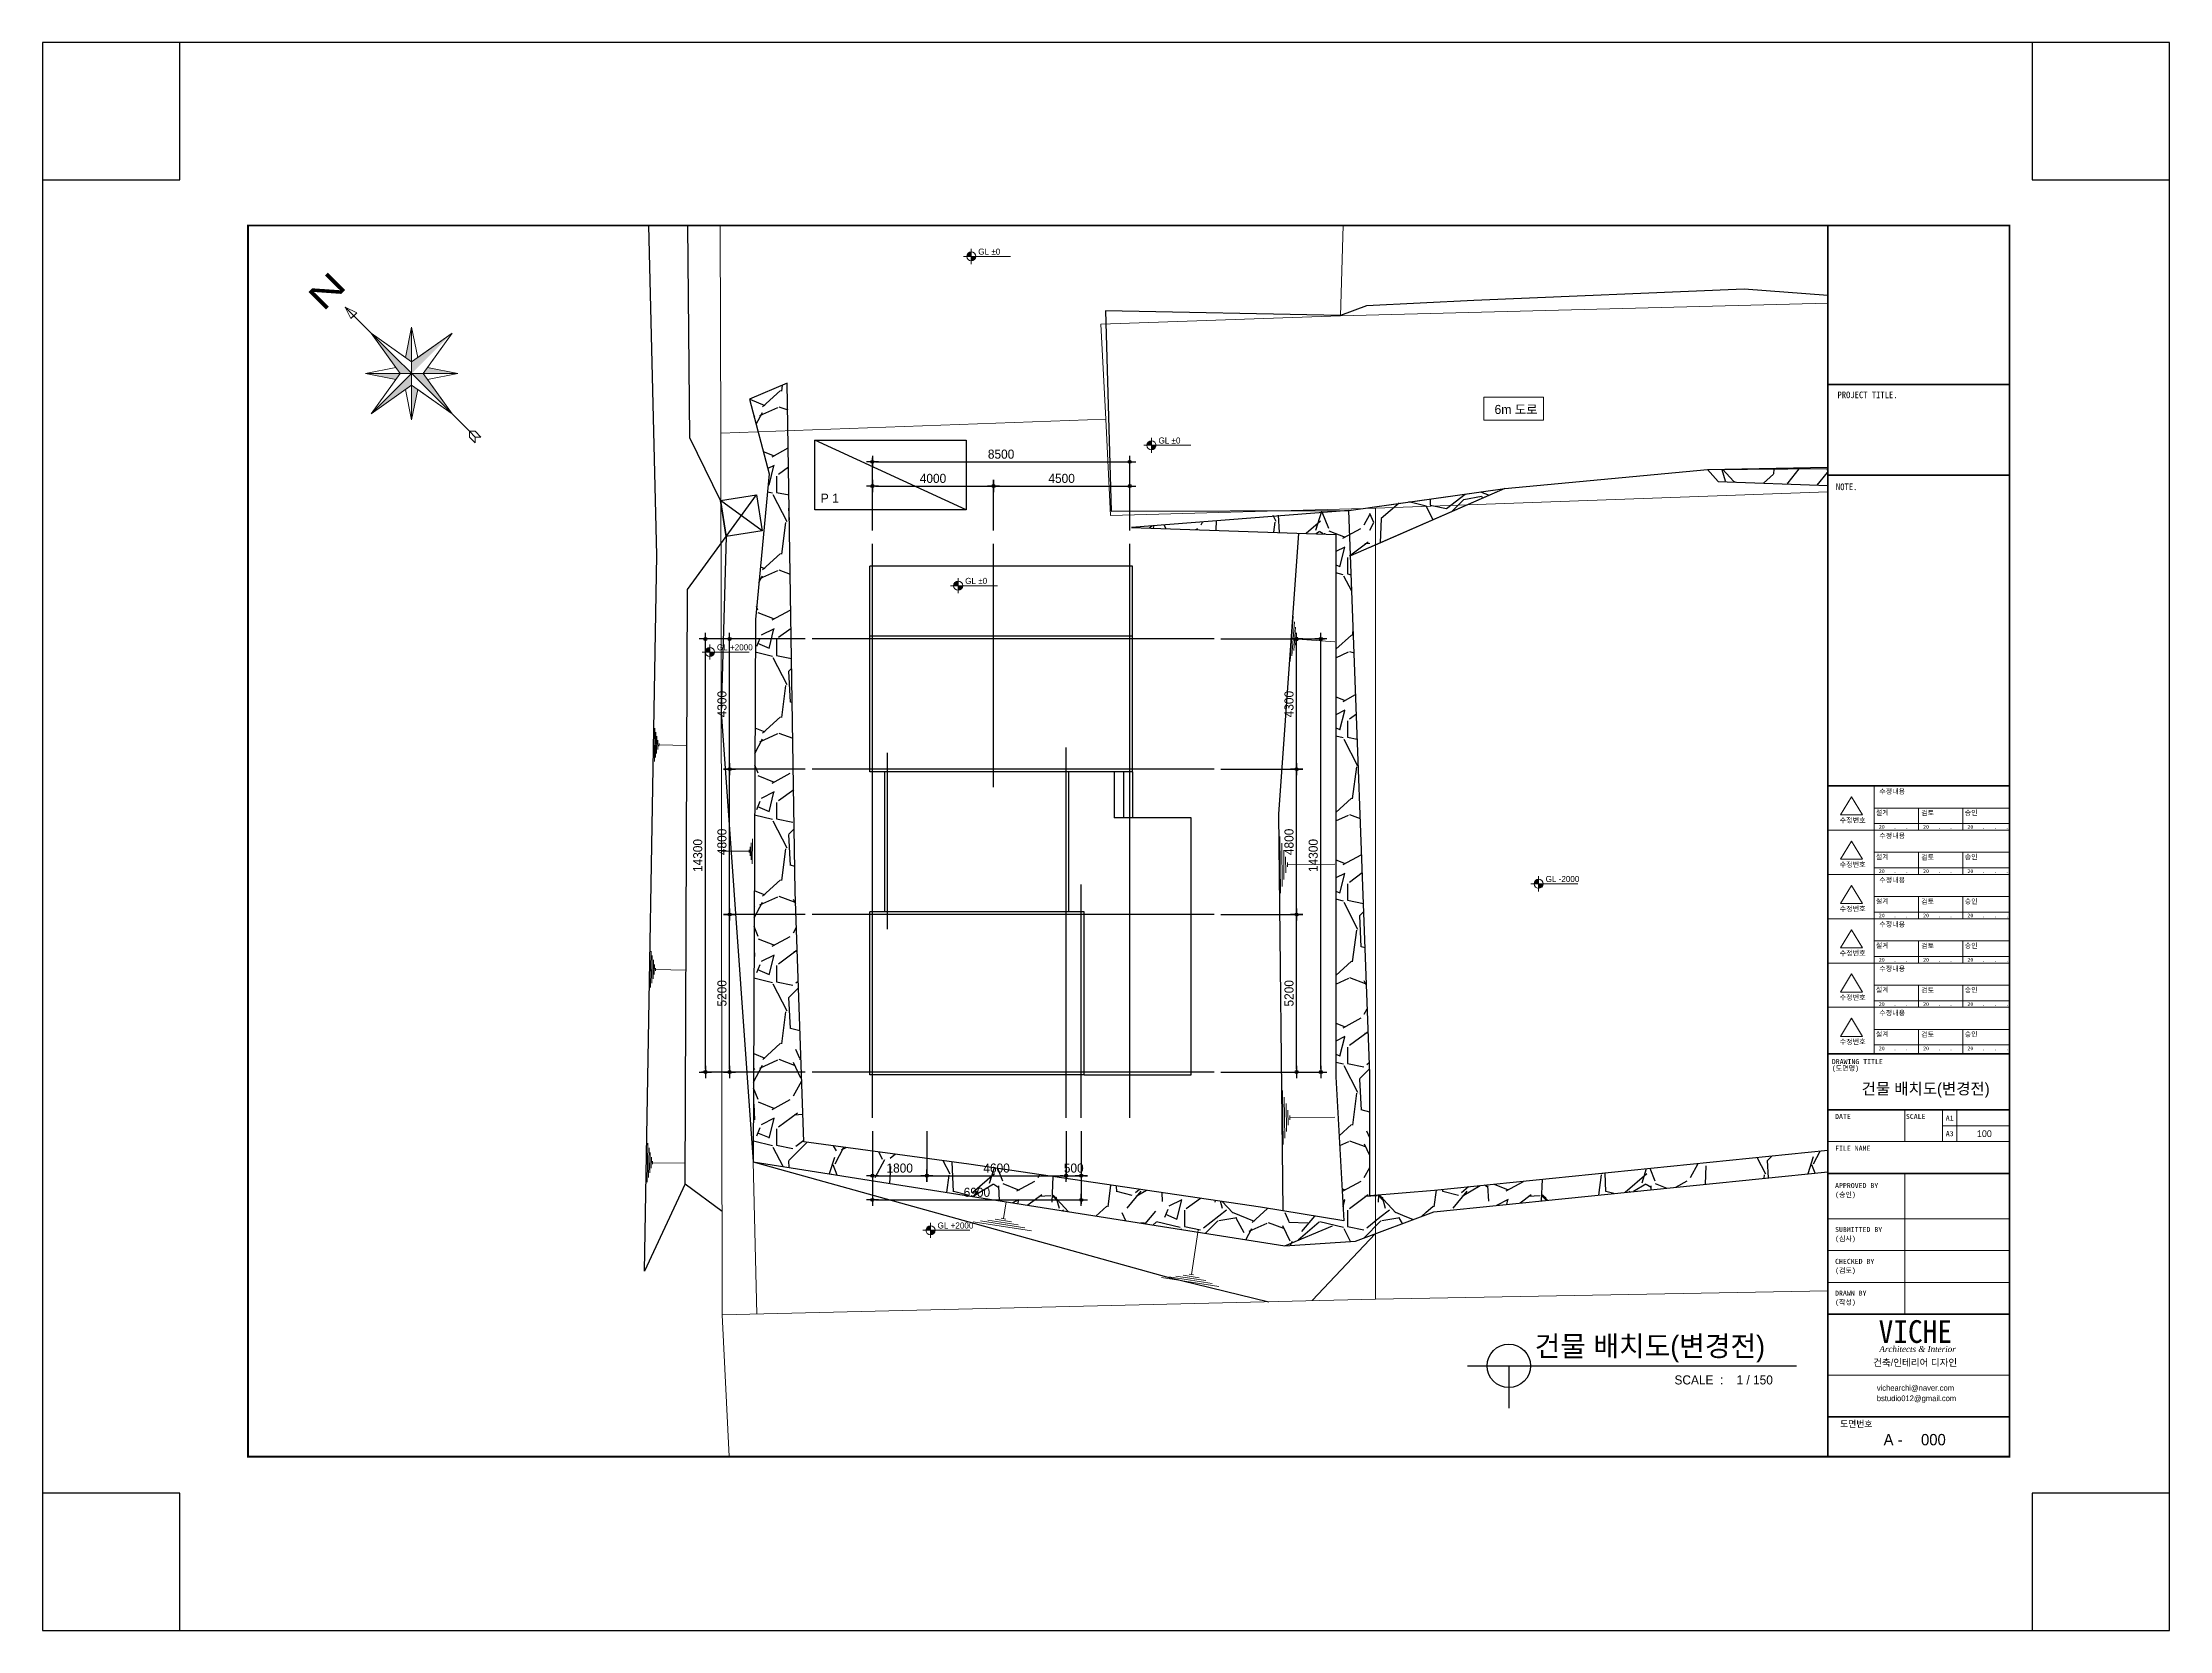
# Model space of a CAD drawing. Header units: millimetres. Extents: x 2237537 to 2823092, y 532110 to 734861.
# Drawn here: x 2561606 to 2631873, y 682425 to 734861 of the extents above; entities that cross this region are included whole.
import ezdxf
from ezdxf.enums import TextEntityAlignment as Align
from ezdxf.lldxf.tags import DXFTag

# ---------------------------------------------------------------- set-up
doc = ezdxf.new("R2010")
doc.units = ezdxf.units.MM
doc.header["$LTSCALE"] = 300
doc.header["$MEASUREMENT"] = 0
doc.layers.get('0').update_dxf_attribs({"lineweight": 0})
for name, color, linetype in [('2', 2, 'Continuous'), ('6', 6, 'Continuous'), ("A'_CWAL", 2, 'Continuous'), ('A-CAR', 9, 'Continuous'), ('A-SHT', 9, 'Continuous'), ('BOX-T1', 3, 'Continuous'), ('BOX-T2', 4, 'Continuous'), ('CEN', 1, 'CEN'), ('COL', 2, 'Continuous'), ('DIM', 7, 'Continuous'), ('FORM', 4, 'Continuous'), ('LINE', 7, 'Continuous'), ('TEX', 3, 'Continuous'), ('WID', 4, 'Continuous'), ('건물', 4, 'Continuous'), ('도면층4', 3, 'Continuous')]:
    doc.layers.add(name, color=color, linetype=linetype)
doc.layers.add('지적선', color=1, linetype='Continuous', lineweight=13)
doc.layers.add('타이틀글자', color=7, linetype='Continuous', lineweight=13)
doc.styles.add('box3', font='Expo M.ttf')
doc.styles.add('box4', font='GulimChe.ttf')
doc.styles.add('doul2', font='TIMESI.TTF')
doc.styles.add('RXHS', font='Expo M.ttf')
doc.styles.get("Standard").update_dxf_attribs({"font": 'Expo M.ttf'})
doc.styles.add('STYLE1', font='DotumChe.ttf')
doc.styles.add('울릉도', font='Expo M.ttf')
doc.styles.add('주열', font='Dotum.ttf')
doc.styles.add('타이틀', font='H2HDRM.TTF')
doc.styles.add('휴먼세엑스포', font='Dotum.ttf')
tags = doc.linetypes.add('CEN', pattern=[62, 60, -1, 0, -1]).pattern_tags.tags
tags[10:11] = [DXFTag(74, 4), DXFTag(75, 0), DXFTag(340, '0'), DXFTag(46, 1.0), DXFTag(50, 0.0), DXFTag(44, 0.0), DXFTag(45, 0.0)]
tags[8:9] = [DXFTag(74, 4), DXFTag(75, 0), DXFTag(340, '0'), DXFTag(46, 1.0), DXFTag(50, 0.0), DXFTag(44, 0.0), DXFTag(45, 0.0)]
tags[6:7] = [DXFTag(74, 4), DXFTag(75, 0), DXFTag(340, '0'), DXFTag(46, 1.0), DXFTag(50, 0.0), DXFTag(44, 0.0), DXFTag(45, 0.0)]
tags[4:5] = [DXFTag(74, 4), DXFTag(75, 0), DXFTag(340, '0'), DXFTag(46, 1.0), DXFTag(50, 0.0), DXFTag(44, 0.0), DXFTag(45, 0.0)]
doc.dimstyles.new('CPDIM1', dxfattribs={"dimtxt": 3, "dimasz": 1, "dimexe": 1.25, "dimexo": 1, "dimgap": 1, "dimtad": 1, "dimdec": 0, "dimzin": 1, "dimdsep": 46, "dimtxsty": '휴먼세엑스포', "dimblk1": 'Z_DOT', "dimblk2": 'Z_DOT', "dimsah": 1, "dimcen": 2.5, "dimadec": 0, "dimazin": 0, "dimtfac": 1, "dimtdec": 0, "dimtix": 1, "dimtmove": 2, "dimatfit": 3, "dimldrblk": 'Z_DOT', "dimfxl": 1, "dimtolj": 1, "dimtzin": 1, "dimarcsym": 0})

# ---------------------------------------------------------------- blocks, each defined once
blk = doc.blocks.new('Z_DOT')
at = {"layer": 'DIM', "color": 7}
for p, q in [((-2, 0), (2, 0)), ((0, -2), (0, 2))]:
    blk.add_line(p, q, dxfattribs=at)
for radius in [0.5, 0.25]:
    blk.add_circle((0, 0), radius, dxfattribs=at)
blk = doc.blocks.new('*D315')
at = {"layer": 'DEFPOINTS', "color": 0}
for p in [(2584303, 706065), (2586903, 706065), (2586903, 700865)]:
    blk.add_point(p, dxfattribs=at)
at = {"layer": 'DIM', "color": 0, "lineweight": -2}
for p, q in [((2586803, 706065), (2584178, 706065)), ((2584303, 700965), (2584303, 705965)), ((2586803, 700865), (2584178, 700865))]:
    blk.add_line(p, q, dxfattribs=at)
at = {"layer": 'DIM', "color": 0, "lineweight": -2, "xscale": 100, "yscale": 100, "zscale": 100}
for p, rotation in [((2584303, 706065), 90), ((2584303, 700865), 270)]:
    blk.add_blockref('Z_DOT', p, dxfattribs=dict(at, rotation=rotation))
at = {"layer": 'DIM', "color": 0, "insert": (2584053, 703465), "char_height": 300, "attachment_point": 5, "rotation": 90, "style": '휴먼세엑스포'}
blk.add_mtext('\\A1;5200', dxfattribs=at)
blk = doc.blocks.new('*D316')
at = {"layer": 'DEFPOINTS', "color": 0}
for p in [(2583503, 715165), (2586903, 715165), (2586903, 700865)]:
    blk.add_point(p, dxfattribs=at)
at = {"layer": 'DIM', "color": 0, "lineweight": -2}
for p, q in [((2586803, 715165), (2583378, 715165)), ((2583503, 700965), (2583503, 715065)), ((2586803, 700865), (2583378, 700865))]:
    blk.add_line(p, q, dxfattribs=at)
at = {"layer": 'DIM', "color": 0, "lineweight": -2, "xscale": 100, "yscale": 100, "zscale": 100}
for p, rotation in [((2583503, 715165), 90), ((2583503, 700865), 270)]:
    blk.add_blockref('Z_DOT', p, dxfattribs=dict(at, rotation=rotation))
at = {"layer": 'DIM', "color": 0, "insert": (2583253, 708015), "char_height": 300, "attachment_point": 5, "rotation": 90, "style": '휴먼세엑스포'}
blk.add_mtext('\\A1;14300', dxfattribs=at)
blk = doc.blocks.new('*D317')
at = {"layer": 'DEFPOINTS', "color": 0}
for p in [(2589024, 699012), (2595924, 699012), (2595924, 696642)]:
    blk.add_point(p, dxfattribs=at)
at = {"layer": 'DIM', "color": 0, "lineweight": -2}
for p, q in [((2589024, 698912), (2589024, 696517)), ((2595924, 698912), (2595924, 696517)), ((2589124, 696642), (2595824, 696642))]:
    blk.add_line(p, q, dxfattribs=at)
at = {"layer": 'DIM', "color": 0, "lineweight": -2, "xscale": 100, "yscale": 100, "zscale": 100, "rotation": 180}
blk.add_blockref('Z_DOT', (2589024, 696642), dxfattribs=at)
at = {"layer": 'DIM', "color": 0, "lineweight": -2, "xscale": 100, "yscale": 100, "zscale": 100}
blk.add_blockref('Z_DOT', (2595924, 696642), dxfattribs=at)
at = {"layer": 'DIM', "color": 0, "insert": (2592474, 696892), "char_height": 300, "attachment_point": 5, "style": '휴먼세엑스포'}
blk.add_mtext('\\A1;6900', dxfattribs=at)
blk = doc.blocks.new('*D318')
at = {"layer": 'DEFPOINTS', "color": 0}
for p in [(2589024, 699012), (2590824, 699012), (2590824, 697442)]:
    blk.add_point(p, dxfattribs=at)
at = {"layer": 'DIM', "color": 0, "lineweight": -2}
for p, q in [((2589024, 698912), (2589024, 697317)), ((2590824, 698912), (2590824, 697317)), ((2589124, 697442), (2590724, 697442))]:
    blk.add_line(p, q, dxfattribs=at)
at = {"layer": 'DIM', "color": 0, "lineweight": -2, "xscale": 100, "yscale": 100, "zscale": 100, "rotation": 180}
blk.add_blockref('Z_DOT', (2589024, 697442), dxfattribs=at)
at = {"layer": 'DIM', "color": 0, "lineweight": -2, "xscale": 100, "yscale": 100, "zscale": 100}
blk.add_blockref('Z_DOT', (2590824, 697442), dxfattribs=at)
at = {"layer": 'DIM', "color": 0, "insert": (2589924, 697692), "char_height": 300, "attachment_point": 5, "style": '휴먼세엑스포'}
blk.add_mtext('\\A1;1800', dxfattribs=at)
blk = doc.blocks.new('*D319')
at = {"layer": 'DEFPOINTS', "color": 0}
for p in [(2584303, 715165), (2586903, 715165), (2586903, 710865)]:
    blk.add_point(p, dxfattribs=at)
at = {"layer": 'DIM', "color": 0, "lineweight": -2}
for p, q in [((2586803, 715165), (2584178, 715165)), ((2584303, 710965), (2584303, 715065)), ((2586803, 710865), (2584178, 710865))]:
    blk.add_line(p, q, dxfattribs=at)
at = {"layer": 'DIM', "color": 0, "lineweight": -2, "xscale": 100, "yscale": 100, "zscale": 100}
for p, rotation in [((2584303, 715165), 90), ((2584303, 710865), 270)]:
    blk.add_blockref('Z_DOT', p, dxfattribs=dict(at, rotation=rotation))
at = {"layer": 'DIM', "color": 0, "insert": (2584053, 713015), "char_height": 300, "attachment_point": 5, "rotation": 90, "style": '휴먼세엑스포'}
blk.add_mtext('\\A1;4300', dxfattribs=at)
blk = doc.blocks.new('*D320')
at = {"layer": 'DEFPOINTS', "color": 0}
for p in [(2590824, 699012), (2595424, 699012), (2595424, 697442)]:
    blk.add_point(p, dxfattribs=at)
at = {"layer": 'DIM', "color": 0, "lineweight": -2}
for p, q in [((2590824, 698912), (2590824, 697317)), ((2595424, 698912), (2595424, 697317)), ((2590924, 697442), (2595324, 697442))]:
    blk.add_line(p, q, dxfattribs=at)
at = {"layer": 'DIM', "color": 0, "lineweight": -2, "xscale": 100, "yscale": 100, "zscale": 100, "rotation": 180}
blk.add_blockref('Z_DOT', (2590824, 697442), dxfattribs=at)
at = {"layer": 'DIM', "color": 0, "lineweight": -2, "xscale": 100, "yscale": 100, "zscale": 100}
blk.add_blockref('Z_DOT', (2595424, 697442), dxfattribs=at)
at = {"layer": 'DIM', "color": 0, "insert": (2593124, 697692), "char_height": 300, "attachment_point": 5, "style": '휴먼세엑스포'}
blk.add_mtext('\\A1;4600', dxfattribs=at)
blk = doc.blocks.new('*D321')
at = {"layer": 'DEFPOINTS', "color": 0}
for p in [(2595424, 699012), (2595924, 699012), (2595924, 697442)]:
    blk.add_point(p, dxfattribs=at)
at = {"layer": 'DIM', "color": 0, "lineweight": -2}
for p, q in [((2595424, 698912), (2595424, 697317)), ((2595924, 698912), (2595924, 697317)), ((2595324, 697442), (2595224, 697442)), ((2595424, 697442), (2595924, 697442)), ((2596024, 697442), (2596124, 697442))]:
    blk.add_line(p, q, dxfattribs=at)
at = {"layer": 'DIM', "color": 0, "lineweight": -2, "xscale": 100, "yscale": 100, "zscale": 100}
blk.add_blockref('Z_DOT', (2595424, 697442), dxfattribs=at)
at = {"layer": 'DIM', "color": 0, "lineweight": -2, "xscale": 100, "yscale": 100, "zscale": 100, "rotation": 180}
blk.add_blockref('Z_DOT', (2595924, 697442), dxfattribs=at)
at = {"layer": 'DIM', "color": 0, "insert": (2595674, 697692), "char_height": 300, "attachment_point": 5, "style": '휴먼세엑스포'}
blk.add_mtext('\\A1;500', dxfattribs=at)
blk = doc.blocks.new('*D322')
at = {"layer": 'DEFPOINTS', "color": 0}
for p in [(2597524, 721017), (2589024, 718646), (2597524, 718646)]:
    blk.add_point(p, dxfattribs=at)
at = {"layer": 'DIM', "color": 0, "lineweight": -2}
for p, q in [((2589024, 718746), (2589024, 721142)), ((2589124, 721017), (2597424, 721017)), ((2597524, 718746), (2597524, 721142))]:
    blk.add_line(p, q, dxfattribs=at)
at = {"layer": 'DIM', "color": 0, "lineweight": -2, "xscale": 100, "yscale": 100, "zscale": 100, "rotation": 180}
blk.add_blockref('Z_DOT', (2589024, 721017), dxfattribs=at)
at = {"layer": 'DIM', "color": 0, "lineweight": -2, "xscale": 100, "yscale": 100, "zscale": 100}
blk.add_blockref('Z_DOT', (2597524, 721017), dxfattribs=at)
at = {"layer": 'DIM', "color": 0, "insert": (2593274, 721267), "char_height": 300, "attachment_point": 5, "style": '휴먼세엑스포'}
blk.add_mtext('\\A1;8500', dxfattribs=at)
blk = doc.blocks.new('*D323')
at = {"layer": 'DEFPOINTS', "color": 0}
for p in [(2593024, 720217), (2589024, 718646), (2593024, 718646)]:
    blk.add_point(p, dxfattribs=at)
at = {"layer": 'DIM', "color": 0, "lineweight": -2}
for p, q in [((2589024, 718746), (2589024, 720342)), ((2593024, 718746), (2593024, 720342)), ((2589124, 720217), (2592924, 720217))]:
    blk.add_line(p, q, dxfattribs=at)
at = {"layer": 'DIM', "color": 0, "lineweight": -2, "xscale": 100, "yscale": 100, "zscale": 100, "rotation": 180}
blk.add_blockref('Z_DOT', (2589024, 720217), dxfattribs=at)
at = {"layer": 'DIM', "color": 0, "lineweight": -2, "xscale": 100, "yscale": 100, "zscale": 100}
blk.add_blockref('Z_DOT', (2593024, 720217), dxfattribs=at)
at = {"layer": 'DIM', "color": 0, "insert": (2591024, 720467), "char_height": 300, "attachment_point": 5, "style": '휴먼세엑스포'}
blk.add_mtext('\\A1;4000', dxfattribs=at)
blk = doc.blocks.new('*D324')
at = {"layer": 'DEFPOINTS', "color": 0}
for p in [(2597524, 720217), (2593024, 718646), (2597524, 718646)]:
    blk.add_point(p, dxfattribs=at)
at = {"layer": 'DIM', "color": 0, "lineweight": -2}
for p, q in [((2593024, 718746), (2593024, 720342)), ((2597524, 718746), (2597524, 720342)), ((2593124, 720217), (2597424, 720217))]:
    blk.add_line(p, q, dxfattribs=at)
at = {"layer": 'DIM', "color": 0, "lineweight": -2, "xscale": 100, "yscale": 100, "zscale": 100, "rotation": 180}
blk.add_blockref('Z_DOT', (2593024, 720217), dxfattribs=at)
at = {"layer": 'DIM', "color": 0, "lineweight": -2, "xscale": 100, "yscale": 100, "zscale": 100}
blk.add_blockref('Z_DOT', (2597524, 720217), dxfattribs=at)
at = {"layer": 'DIM', "color": 0, "insert": (2595274, 720467), "char_height": 300, "attachment_point": 5, "style": '휴먼세엑스포'}
blk.add_mtext('\\A1;4500', dxfattribs=at)
blk = doc.blocks.new('*D325')
at = {"layer": 'DEFPOINTS', "color": 0}
for p in [(2600437, 706065), (2603037, 706065), (2600437, 700865)]:
    blk.add_point(p, dxfattribs=at)
at = {"layer": 'DIM', "color": 0, "lineweight": -2}
for p, q in [((2600537, 706065), (2603162, 706065)), ((2603037, 700965), (2603037, 705965)), ((2600537, 700865), (2603162, 700865))]:
    blk.add_line(p, q, dxfattribs=at)
at = {"layer": 'DIM', "color": 0, "lineweight": -2, "xscale": 100, "yscale": 100, "zscale": 100}
for p, rotation in [((2603037, 706065), 90), ((2603037, 700865), 270)]:
    blk.add_blockref('Z_DOT', p, dxfattribs=dict(at, rotation=rotation))
at = {"layer": 'DIM', "color": 0, "insert": (2602787, 703465), "char_height": 300, "attachment_point": 5, "rotation": 90, "style": '휴먼세엑스포'}
blk.add_mtext('\\A1;5200', dxfattribs=at)
blk = doc.blocks.new('*D326')
at = {"layer": 'DEFPOINTS', "color": 0}
for p in [(2600437, 715165), (2603837, 715165), (2600437, 700865)]:
    blk.add_point(p, dxfattribs=at)
at = {"layer": 'DIM', "color": 0, "lineweight": -2}
for p, q in [((2600537, 715165), (2603962, 715165)), ((2603837, 700965), (2603837, 715065)), ((2600537, 700865), (2603962, 700865))]:
    blk.add_line(p, q, dxfattribs=at)
at = {"layer": 'DIM', "color": 0, "lineweight": -2, "xscale": 100, "yscale": 100, "zscale": 100}
for p, rotation in [((2603837, 715165), 90), ((2603837, 700865), 270)]:
    blk.add_blockref('Z_DOT', p, dxfattribs=dict(at, rotation=rotation))
at = {"layer": 'DIM', "color": 0, "insert": (2603587, 708015), "char_height": 300, "attachment_point": 5, "rotation": 90, "style": '휴먼세엑스포'}
blk.add_mtext('\\A1;14300', dxfattribs=at)
blk = doc.blocks.new('*D327')
at = {"layer": 'DEFPOINTS', "color": 0}
for p in [(2600437, 715165), (2603037, 715165), (2600437, 710865)]:
    blk.add_point(p, dxfattribs=at)
at = {"layer": 'DIM', "color": 0, "lineweight": -2}
for p, q in [((2600537, 715165), (2603162, 715165)), ((2603037, 710965), (2603037, 715065)), ((2600537, 710865), (2603162, 710865))]:
    blk.add_line(p, q, dxfattribs=at)
at = {"layer": 'DIM', "color": 0, "lineweight": -2, "xscale": 100, "yscale": 100, "zscale": 100}
for p, rotation in [((2603037, 715165), 90), ((2603037, 710865), 270)]:
    blk.add_blockref('Z_DOT', p, dxfattribs=dict(at, rotation=rotation))
at = {"layer": 'DIM', "color": 0, "insert": (2602787, 713015), "char_height": 300, "attachment_point": 5, "rotation": 90, "style": '휴먼세엑스포'}
blk.add_mtext('\\A1;4300', dxfattribs=at)
blk = doc.blocks.new('*D328')
at = {"layer": 'DEFPOINTS', "color": 0}
for p in [(2600437, 710865), (2603037, 710865), (2600437, 706065)]:
    blk.add_point(p, dxfattribs=at)
at = {"layer": 'DIM', "color": 0, "lineweight": -2}
for p, q in [((2600537, 710865), (2603162, 710865)), ((2603037, 706165), (2603037, 710765)), ((2600537, 706065), (2603162, 706065))]:
    blk.add_line(p, q, dxfattribs=at)
at = {"layer": 'DIM', "color": 0, "lineweight": -2, "xscale": 100, "yscale": 100, "zscale": 100}
for p, rotation in [((2603037, 710865), 90), ((2603037, 706065), 270)]:
    blk.add_blockref('Z_DOT', p, dxfattribs=dict(at, rotation=rotation))
at = {"layer": 'DIM', "color": 0, "insert": (2602787, 708465), "char_height": 300, "attachment_point": 5, "rotation": 90, "style": '휴먼세엑스포'}
blk.add_mtext('\\A1;4800', dxfattribs=at)
blk = doc.blocks.new('*D329')
at = {"layer": 'DEFPOINTS', "color": 0}
for p in [(2584303, 710865), (2586903, 710865), (2586903, 706065)]:
    blk.add_point(p, dxfattribs=at)
at = {"layer": 'DIM', "color": 0, "lineweight": -2}
for p, q in [((2586803, 710865), (2584178, 710865)), ((2584303, 706165), (2584303, 710765)), ((2586803, 706065), (2584178, 706065))]:
    blk.add_line(p, q, dxfattribs=at)
at = {"layer": 'DIM', "color": 0, "lineweight": -2, "xscale": 100, "yscale": 100, "zscale": 100}
for p, rotation in [((2584303, 710865), 90), ((2584303, 706065), 270)]:
    blk.add_blockref('Z_DOT', p, dxfattribs=dict(at, rotation=rotation))
at = {"layer": 'DIM', "color": 0, "insert": (2584053, 708465), "char_height": 300, "attachment_point": 5, "rotation": 90, "style": '휴먼세엑스포'}
blk.add_mtext('\\A1;4800', dxfattribs=at)
blk = doc.blocks.new('FORM')
for p, q in [((156736, 34982), (156736, 34282)), ((157563, 34982), (157563, 34282)), ((157883, 34982), (157883, 34282)), ((155038, 34282), (159038, 34282)), ((157563, 34632), (159038, 34632)), ((156736, 33582), (156736, 30482)), ((155038, 32582), (159038, 32582)), ((155038, 31882), (159038, 31882)), ((155038, 31182), (159038, 31182))]:
    blk.add_line(p, q)
for points in [[(155561, 41874), (155320, 41473), (155801, 41473), (155561, 41874)], [(156063, 42115), (156063, 41140)], [(156063, 41627), (159038, 41627)], [(156063, 41286), (159038, 41286)], [(157039, 41627), (157039, 41140)], [(158014, 41627), (158014, 41140)], [(155038, 41140), (159038, 41140)], [(155038, 41140), (159038, 41140)], [(155561, 40899), (155320, 40497), (155801, 40497), (155561, 40899)], [(156063, 41140), (156063, 40164)], [(156063, 40652), (159038, 40652)], [(156063, 40311), (159038, 40311)], [(157039, 40652), (157039, 40164)], [(158014, 40652), (158014, 40164)], [(155038, 40164), (159038, 40164)], [(155038, 40164), (159038, 40164)], [(155561, 39924), (155320, 39522), (155801, 39522), (155561, 39924)], [(156063, 40164), (156063, 39189)], [(156063, 39677), (159038, 39677)], [(157039, 39677), (157039, 39189)], [(158014, 39677), (158014, 39189)], [(155038, 39189), (159038, 39189)], [(155038, 39189), (159038, 39189)], [(155561, 38948), (155320, 38547), (155801, 38547), (155561, 38948)], [(156063, 39335), (159038, 39335)], [(156063, 39189), (156063, 38214)], [(156063, 38702), (159038, 38702)], [(157039, 38702), (157039, 38214)], [(158014, 38702), (158014, 38214)], [(155038, 38214), (159038, 38214)], [(155038, 38214), (159038, 38214)], [(155561, 37973), (155320, 37571), (155801, 37571), (155561, 37973)], [(156063, 38360), (159038, 38360)], [(156063, 38214), (156063, 37239)], [(156063, 37726), (159038, 37726)], [(157039, 37726), (157039, 37239)], [(158014, 37726), (158014, 37239)], [(155038, 37239), (159038, 37239)], [(155038, 37239), (159038, 37239)], [(156063, 37385), (159038, 37385)], [(156063, 37239), (156063, 36213)], [(155561, 36998), (155320, 36596), (155801, 36596), (155561, 36998)], [(156063, 36751), (159038, 36751)], [(157039, 36751), (157039, 36213)], [(158014, 36751), (158014, 36213)], [(156063, 36410), (159038, 36410)], [(155038, 29140), (159038, 29140)]]:
    blk.add_lwpolyline(points)
at = {"layer": 'A-SHT'}
blk.add_lwpolyline([(157038, 42115), (159038, 42115)], dxfattribs=at)
at = {"layer": 'FORM', "flags": 128}
blk.add_lwpolyline([(162564, 26543), (159542, 26543), (159542, 23521), (162564, 23521), (162564, 58478), (159542, 58478), (159542, 55456), (162564, 55456), (162564, 58478), (115719, 58478), (115719, 55456), (118742, 55456), (118742, 58478), (115719, 58478), (115719, 23521), (118742, 23521), (118742, 26543), (115719, 26543), (115719, 23521), (162564, 23521)], dxfattribs=at)
at = {"layer": 'FORM', "const_width": 37.8}
blk.add_lwpolyline([(120245, 27347), (120245, 54452), (159038, 54452), (159038, 27347)], close=True, dxfattribs=at)
at = {"layer": 'FORM'}
for points, const_width in [([(159038, 50952), (155038, 50952)], 37.5), ([(159038, 48952), (155038, 48952)], 37.5), ([(155038, 42115), (159038, 42115)], 37.5), ([(155038, 36213), (159038, 36213)], 37.5), ([(155038, 34982), (159038, 34982)], 37.5), ([(155038, 33582), (159038, 33582)], 37.1), ([(155038, 30482), (159038, 30482)], 37.1), ([(155038, 28225), (159038, 28225)], 37.5)]:
    blk.add_lwpolyline(points, dxfattribs=dict(at, const_width=const_width))
at = {"layer": 'BOX-T2', "style": 'box4'}
for s, height, p in [('PROJECT TITLE.', 146.29, (155914, 50649)), ('NOTE.', 146.3, (155454, 48625))]:
    blk.add_text(s, height=height, dxfattribs=at).set_placement(p, align=Align.CENTER)
for s, height, p in [('수정내용', 110.6, (156172, 41937)), ('수정번호', 110.6, (155301, 41303)), ('설계', 110.6, (156098, 41472)), ('20   .   .   .', 82.9, (156163, 41171)), ('검토', 110.6, (157097, 41464)), ('20   .   .   .', 82.9, (157138, 41171)), ('승인', 110.6, (158054, 41468)), ('20   .   .   .', 82.9, (158114, 41171)), ('수정내용', 110.6, (156172, 40962)), ('수정번호', 110.6, (155301, 40328)), ('설계', 110.6, (156098, 40496)), ('검토', 110.6, (157097, 40488)), ('승인', 110.6, (158054, 40493)), ('20   .   .   .', 82.9, (156163, 40195)), ('수정내용', 110.6, (156172, 39986)), ('20   .   .   .', 82.9, (157138, 40195)), ('20   .   .   .', 82.9, (158114, 40195)), ('수정번호', 110.6, (155301, 39353)), ('설계', 110.6, (156098, 39521)), ('검토', 110.6, (157097, 39513)), ('승인', 110.6, (158054, 39518)), ('20   .   .   .', 82.9, (156163, 39220)), ('수정내용', 110.6, (156172, 39011)), ('20   .   .   .', 82.9, (157138, 39220)), ('20   .   .   .', 82.9, (158114, 39220)), ('수정번호', 110.6, (155301, 38377)), ('설계', 110.6, (156098, 38546)), ('검토', 110.6, (157097, 38538)), ('승인', 110.6, (158054, 38542)), ('20   .   .   .', 82.9, (156163, 38245)), ('수정내용', 110.6, (156172, 38036)), ('20   .   .   .', 82.9, (157138, 38245)), ('20   .   .   .', 82.9, (158114, 38245)), ('수정번호', 110.6, (155301, 37402)), ('설계', 110.6, (156098, 37571)), ('검토', 110.6, (157097, 37563)), ('승인', 110.6, (158054, 37567)), ('20   .   .   .', 82.9, (156163, 37270)), ('수정내용', 110.6, (156172, 37061)), ('20   .   .   .', 82.9, (157138, 37270)), ('20   .   .   .', 82.9, (158114, 37270)), ('수정번호', 110.6, (155301, 36427)), ('설계', 110.6, (156098, 36595)), ('검토', 110.6, (157097, 36587)), ('승인', 110.6, (158054, 36592)), ('DRAWING TITLE', 110.59, (155127, 35989)), ('20   .   .   .', 82.9, (156163, 36294)), ('20   .   .   .', 82.9, (157138, 36294)), ('20   .   .   .', 82.9, (158114, 36294)), ('(도면명)', 110.6, (155127, 35843)), ('DATE', 110.6, (155199, 34781)), ('SCALE', 110.6, (156759, 34781)), ('A1', 110.6, (157637, 34746)), ('A3', 110.6, (157637, 34402)), ('FILE NAME', 110.6, (155199, 34081)), ('APPROVED BY', 110.59, (155199, 33260)), ('(승인)', 110.6, (155199, 33060)), ('SUBMITTED BY', 110.59, (155199, 32291)), ('(심사)', 110.6, (155199, 32091)), ('CHECKED BY', 110.6, (155199, 31591)), ('(검토)', 110.6, (155199, 31391)), ('DRAWN BY', 110.6, (155199, 30891)), ('(작성)', 110.6, (155199, 30691)), ('도면번호', 138.3, (155310, 28000))]:
    blk.add_text(s, height=height, dxfattribs=at).set_placement(p)

msp = doc.modelspace()

# ---------------------------------------------------------------- hatches: boundary and pattern name
at = {"ltscale": 10000}
h = msp.add_hatch(color=256, dxfattribs=at)
h.paths.add_polyline_path([(2592287.3, 727797.8), (2592287.3, 727947.8, 0.4142136), (2592137.3, 727797.8)])
h.paths.add_polyline_path([(2592287.3, 727647.8, 0.4142136), (2592437.3, 727797.8), (2592287.3, 727797.8)])
h = msp.add_hatch(color=1)
h.dxf.hatch_style = 2
h.paths.add_polyline_path([(2573800, 725458.9), (2573599.8, 724456.7), (2573800.2, 724313.6)])
h.paths.add_polyline_path([(2575136.2, 725268.2), (2573800.2, 724313.6), (2573800.3, 723931.8)])
h.paths.add_polyline_path([(2574325.2, 724132.3), (2574182, 723931.9), (2575327.3, 723932.1)])
h.paths.add_polyline_path([(2574182, 723931.9), (2573800.3, 723931.8), (2575136.7, 722595.9)])
h.paths.add_polyline_path([(2574000.8, 723406.9), (2573800.3, 723550.1), (2573800.5, 722404.8)])
h.paths.add_polyline_path([(2573800.3, 723550.1), (2573800.3, 723931.8), (2572464.3, 722595.4)])
h.paths.add_polyline_path([(2573275.4, 723731.3), (2573418.5, 723931.8), (2572273.2, 723931.6)])
h.paths.add_polyline_path([(2572463.9, 725267.8), (2573418.5, 723931.8), (2573800.3, 723931.8)])
h = msp.add_hatch(color=1)
h.dxf.hatch_style = 2
h.paths.add_polyline_path([(2575136.2, 725268.2), (2573800.2, 724313.6), (2573800.3, 723931.8)])
h = msp.add_hatch(color=256, dxfattribs=at)
h.paths.add_polyline_path([(2598241.8, 721560.7), (2598241.8, 721710.7, 0.4142136), (2598091.8, 721560.7)])
h.paths.add_polyline_path([(2598241.8, 721410.7, 0.4142136), (2598391.8, 721560.7), (2598241.8, 721560.7)])
h = msp.add_hatch(color=256, dxfattribs=at)
h.paths.add_polyline_path([(2591855.6, 716924.6), (2591855.6, 717074.6, 0.4142136), (2591705.6, 716924.6)])
h.paths.add_polyline_path([(2591855.6, 716774.6, 0.4142136), (2592005.6, 716924.6), (2591855.6, 716924.6)])
h = msp.add_hatch(color=256, dxfattribs=at)
h.paths.add_polyline_path([(2583652.7, 714732.5), (2583652.7, 714882.5, 0.4142136), (2583502.7, 714732.5)])
h.paths.add_polyline_path([(2583652.7, 714582.5, 0.4142136), (2583802.7, 714732.5), (2583652.7, 714732.5)])
h = msp.add_hatch(color=256, dxfattribs=at)
h.paths.add_polyline_path([(2611030.2, 707081.1), (2611030.2, 707231.1, 0.4142136), (2610880.2, 707081.1)])
h.paths.add_polyline_path([(2611030.2, 706931.1, 0.4142136), (2611180.2, 707081.1), (2611030.2, 707081.1)])
h = msp.add_hatch(color=256, dxfattribs=at)
h.paths.add_polyline_path([(2590943, 695638.7), (2590943, 695788.7, 0.4142136), (2590793, 695638.7)])
h.paths.add_polyline_path([(2590943, 695488.7, 0.4142136), (2591093, 695638.7), (2590943, 695638.7)])
at = {"layer": 'LINE'}
h = msp.add_hatch(dxfattribs=at)
h.set_pattern_fill('GRAVEL', color=142, scale=150000, angle=45.00931, style=0)
h.set_pattern_definition([(273.022113, (3172410.14, 554335.7), (2701.5333, -45798.92095), [512.582, -50745.756]), (229.97901, (3172437.16, 553823.84), (29629.226217, 35027.849136), [879.608, -87081.004]), (177.519707, (3171871.52, 553150.23), (56576.066075, -2684.93579), [620.223, -61402.057]), (312.28301, (3171494.63, 551425.95), (-51196.65541, 56567.27514), [801.008, -79299.613]), (337.843008, (3172033.54, 550833.35), (-45802.43255, 18851.08033), [785.451, -77759.711]), (42.28301, (3172760.99, 550537.11), (-56567.26918, -51196.648823), [801.008, -79299.604]), (82.703513, (3173353.6, 551076.03), (-8072.20512, -61965.08392), [1059.291, -104869.66]), (117.264612, (3173488.13, 552126.74), (-40423.83559, 78121.72622), [1000.08, -99007.965]), (166.438907, (3173030, 553015.71), (-56577.77277, 13461.14884), [803.72, -79568.26]), (220.24571, (3172248.68, 553204.17), (32324.49721, 26946.02419), [917.57, -44960.852]), (267.406713, (3171548.32, 552611.36), (-2684.04434, -61964.173003), [1186.617, -117475.212]), (183.82341, (3174188.28, 554066.6), (-35022.5273, -2699.77888), [405.008, -40095.904]), (216.47851, (3173784.17, 554039.58), (40406.29923, 29641.34507), [770.523, -76281.904]), (270.0093, (3173164.6, 553581.5), (2694.513, -2693.638), [538.814, -4849.336]), (248.20791, (3172652.7, 553716.1), (8079.18757, 18859.9215), [290.162, -28725.902]), (336.81071, (3172545, 553446.7), (-10777.1913, 5386.407), [410.35, -20107.203]), (75.97311, (3172922.2, 553285.1), (2691.8747, 13470.8187), [666.48, -21549.452]), (206.5744, (3173083.7, 553931.7), (8081.7918, 2695.3964), [481.93, -11566.35]), (61.39881, (3170982.68, 551883.86), (18852.87825, 35026.06345), [675.132, -66838.204]), (115.35551, (3171305.87, 552476.61), (18865.09659, -40408.02107), [566.399, -56073.308]), (338.20791, (3172544.8, 554470.43), (-18859.92243, 8079.18976), [580.32, -28435.804]), (28.61981, (3173083.67, 554255), (-35019.93468, -18864.260224), [675.132, -66838.204]), (24.45331, (3172653.28, 550213.8), (-18857.236, -8085.3178), [651.053, -31901.552]), (339.78441, (3173245.93, 550483.3), (-43107.81577, 16157.47837), [545.508, -54005.408]), (111.81071, (3175266.27, 551803.74), (-8085.31854, 18857.2958), [580.32, -28435.804]), (62.36331, (3175050.66, 552342.52), (-24239.26719, -45803.2346), [638.675, -63228.604]), (114.45331, (3173946.4, 550483.43), (8085.32, -18857.23694), [325.527, -32227.205]), (146.31921, (3175104.66, 551642.1), (-13471.6514, 8080.022), [194.273, -19233.003]), (210.9731, (3174943, 551749.8), (10775.4335, 5389.915), [785.45, -14923.576]), (231.01831, (3174269.54, 551345.58), (24241.843164, 29638.74042), [727.9, -72062.104]), (348.6994, (3173164.7, 553042.7), (-8082.6649, 2692.7581), [549.486, -13187.672]), (38.16651, (3173703.53, 552935), (51180.93882, 40419.465717), [959.336, -94974.005]), (105.95471, (3174457.77, 553527.8), (8087.02853, -29633.46508), [392.262, -38834.105]), (135.0093, (3174350, 553905), (-5388.154, -0.875), [228.6, -3581.4]), (165.265707, (3174134.83, 551372.5), (29636.12937, -8077.43086), [529.3, -52400.857]), (93.022113, (3173622.94, 551507.12), (-2701.5333, 45798.92095), [1025.165, -50233.206]), (45.0093, (3173569, 552531), (-0.876, 5388.154), [990.6, -2819.4]), (10.314107, (3174269.23, 553231.44), (-45797.9518, -8089.62217), [602.415, -59638.955]), (299.06391, (3174861.9, 553339.3), (8084.4397, -13469.10513), [554.744, -27182.554]), (252.655313, (3175131.4, 552854.4), (-24233.959016, -78132.172943), [903.218, -89418.756]), (220.43541, (3174862.13, 551992.26), (-37711.819124, -32335.072687), [955.544, -94598.705]), (220.43541, (3174862.13, 551992.26), (-37711.819124, -32335.072687), [955.544, -94598.705])])
h.paths.add_polyline_path([(2586276, 719389.7), (2585488, 719341.4), (2585155.1, 715804.6), (2585086.3, 697900), (2602643, 695122.2), (2604599.7, 695947.8), (2601843.5, 696401.5), (2592206.3, 697823), (2586753.8, 698562.1), (2586474.6, 706826)])
h.paths.add_polyline_path([(2604599.7, 695947.8), (2604575.5, 695253.2), (2604977.1, 695280.4), (2605644.7, 695530.2), (2605644.7, 696053.9)])
h.paths.add_polyline_path([(2605644.7, 696053.9), (2605644.7, 695530.2), (2607565.2, 696248.9)])
h.paths.add_polyline_path([(2604599.7, 695947.8), (2602643, 695122.2), (2604575.5, 695253.2)], flags=17)
h.paths.add_polyline_path([(2597584.5, 718849.1), (2597584.5, 718848.4), (2604332.7, 718621), (2604361.7, 719409.4), (2604265.8, 719409.1)], flags=17)
h.paths.add_polyline_path([(2604361.7, 719409.4), (2604332.7, 718621), (2604730.4, 718606.3), (2604760, 719410.8)], flags=17)
h.paths.add_polyline_path([(2586209.2, 723616.1), (2584966.9, 723087.5), (2585608.7, 720623.2), (2585488, 719341.4), (2586276, 719389.7)])
h.paths.add_polyline_path([(2605452.7, 696776), (2605425.3, 696031.6), (2607563.8, 696248.7), (2607589.8, 696956.4)])
h.paths.add_polyline_path([(2604599.7, 695947.8), (2605425.3, 696031.6), (2605452.7, 696776), (2605452.7, 700803.4), (2604816.3, 717899.3), (2605452.7, 718186.1), (2605452.7, 719385.3), (2604760, 719410.8), (2604730.4, 718606.3), (2604332.7, 718621), (2604332.7, 700708.8)])
h.paths.add_polyline_path([(2620584.1, 697570.7), (2620584.1, 698275.8), (2607589.8, 696956.4), (2607563.8, 696248.7)])
h = msp.add_hatch(dxfattribs=at)
h.set_pattern_fill('GRAVEL', color=142, scale=150000, angle=45.00931, style=0)
h.set_pattern_definition([(273.022, (2606672.55, 720848.14), (2701.533, -45798.92), [512.58, -50745.76]), (229.979, (2606699.58, 720336.27), (29629.226, 35027.849), [879.6, -87081]), (177.52, (2606133.93, 719662.66), (56576.066, -2684.936), [620.22, -61402.06]), (312.283, (2605757.04, 717938.39), (-51196.6554, 56567.275), [801, -79299.61]), (337.843, (2606295.95, 717345.78), (-45802.4326, 18851.08), [785.45, -77759.71]), (42.283, (2607023.4, 717049.55), (-56567.269, -51196.649), [801, -79299.6]), (82.7035, (2607616.01, 717588.46), (-8072.205, -61965.084), [1059.29, -104869.66]), (117.2646, (2607750.54, 718639.17), (-40423.8356, 78121.726), [1000.08, -99007.97]), (166.439, (2607292.4, 719528.14), (-56577.773, 13461.149), [803.72, -79568.26]), (220.246, (2606511.1, 719716.6), (32324.497, 26946.024), [917.57, -44960.85]), (267.4067, (2605810.73, 719123.79), (-2684.0443, -61964.173), [1186.62, -117475.21]), (183.823, (2608450.7, 720579.02), (-35022.527, -2699.78), [405, -40095.9]), (216.4785, (2608046.58, 720552.01), (40406.299, 29641.345), [770.52, -76281.9]), (270.01, (2607427, 720094), (2694.5, -2693.6), [538.8, -4849.3]), (248.208, (2606915.1, 720228.54), (8079.19, 18859.92), [290.16, -28725.9]), (336.81, (2606807.4, 719959.1), (-10777.19, 5386.41), [410.35, -20107.2]), (75.973, (2607184.6, 719797.53), (2691.87, 13470.82), [666.5, -21549.45]), (206.574, (2607346.1, 720444.1), (8081.8, 2695.4), [481.9, -11566.35]), (61.399, (2605245.1, 718396.3), (18852.878, 35026.063), [675.13, -66838.2]), (115.3555, (2605568.29, 718989.05), (18865.097, -40408.021), [566.4, -56073.3]), (338.208, (2606807.24, 720982.87), (-18859.92, 8079.19), [580.3, -28435.8]), (28.62, (2607346.09, 720767.43), (-35019.935, -18864.26), [675.13, -66838.2]), (24.453, (2606915.7, 716726.24), (-18857.236, -8085.318), [651.05, -31901.55]), (339.7844, (2607508.34, 716995.75), (-43107.816, 16157.478), [545.5, -54005.4]), (111.811, (2609528.7, 718316.17), (-8085.32, 18857.296), [580.3, -28435.8]), (62.363, (2609313.07, 718854.95), (-24239.267, -45803.235), [638.67, -63228.6]), (114.453, (2608208.8, 716995.86), (8085.32, -18857.237), [325.53, -32227.2]), (146.32, (2609367.1, 718154.5), (-13471.65, 8080.02), [194.3, -19233]), (210.973, (2609205.4, 718262.2), (10775.43, 5389.91), [785.45, -14923.6]), (231.0183, (2608531.95, 717858.02), (24241.843, 29638.74), [727.9, -72062.1]), (348.7, (2607427.1, 719555.1), (-8082.66, 2692.76), [549.5, -13187.7]), (38.1665, (2607965.94, 719447.43), (51180.939, 40419.466), [959.34, -94974]), (105.955, (2608720.2, 720040.25), (8087.03, -29633.465), [392.26, -38834.1]), (135.01, (2608612.4, 720417.4), (-5388, -0.9), [228.6, -3581.4]), (165.266, (2608397.25, 717884.94), (29636.13, -8077.43), [529.3, -52400.86]), (93.022, (2607885.35, 718019.56), (-2701.533, 45798.92), [1025.16, -50233.2]), (45.01, (2607831.3, 719043.3), (-0.9, 5388), [990.6, -2819.4]), (10.314, (2608531.65, 719743.87), (-45797.952, -8089.622), [602.42, -59638.96]), (299.064, (2609124.33, 719851.73), (8084.44, -13469.105), [554.74, -27182.55]), (252.6553, (2609393.81, 719366.84), (-24233.959, -78132.173), [903.22, -89418.76]), (220.4354, (2609124.55, 718504.69), (-37711.819, -32335.0727), [955.54, -94598.7]), (220.4354, (2609124.55, 718504.69), (-37711.819, -32335.0727), [955.54, -94598.7])])
h.paths.add_polyline_path([(2605452.7, 719508.5), (2605452.7, 719479.9), (2605644.7, 719485.1), (2605644.7, 718272.6), (2609911.3, 720137.7)])
h.paths.add_polyline_path([(2605644.7, 719485.1), (2605452.7, 719479.9), (2605452.7, 718188.7), (2605644.7, 718272.6)])
h.paths.add_polyline_path([(2609904.4, 718692), (2609959.2, 720181), (2608490.2, 720235.1), (2608435.4, 718746.1)], flags=9)
h = msp.add_hatch(dxfattribs=at)
h.set_pattern_fill('GRAVEL', color=142, scale=150000, angle=45.00931, style=0)
h.set_pattern_definition([(273.0221, (2623220.67, 702297.62), (2701.5333, -45798.921), [512.58, -50745.76]), (229.979, (2623247.7, 701785.75), (29629.2262, 35027.8491), [879.61, -87081]), (177.5197, (2622682.05, 701112.14), (56576.066, -2684.9358), [620.22, -61402.06]), (312.283, (2622305.16, 699387.87), (-51196.6554, 56567.2751), [801.01, -79299.61]), (337.843, (2622844.07, 698795.26), (-45802.4326, 18851.0803), [785.45, -77759.71]), (42.283, (2623571.52, 698499.03), (-56567.2692, -51196.6488), [801.01, -79299.6]), (82.7035, (2624164.13, 699037.94), (-8072.2051, -61965.0839), [1059.29, -104869.66]), (117.2646, (2624298.66, 700088.65), (-40423.8356, 78121.7262), [1000.08, -99007.97]), (166.4389, (2623840.52, 700977.62), (-56577.7728, 13461.1488), [803.72, -79568.26]), (220.2457, (2623059.2, 701166.08), (32324.497, 26946.024), [917.57, -44960.85]), (267.4067, (2622358.85, 700573.27), (-2684.04434, -61964.173), [1186.62, -117475.21]), (183.8234, (2624998.8, 702028.5), (-35022.527, -2699.779), [405, -40095.9]), (216.4785, (2624594.7, 702001.5), (40406.2992, 29641.345), [770.52, -76281.9]), (270.01, (2623975, 701543.4), (2694.5, -2693.64), [538.8, -4849.34]), (248.208, (2623463.24, 701678), (8079.188, 18859.921), [290.16, -28725.9]), (336.8107, (2623355.5, 701408.6), (-10777.191, 5386.407), [410.35, -20107.2]), (75.973, (2623732.7, 701247), (2691.875, 13470.819), [666.48, -21549.45]), (206.5744, (2623894.3, 701893.6), (8081.79, 2695.396), [481.93, -11566.35]), (61.3988, (2621793.2, 699845.78), (18852.8782, 35026.0635), [675.13, -66838.2]), (115.3555, (2622116.4, 700438.53), (18865.0966, -40408.021), [566.4, -56073.3]), (338.208, (2623355.35, 702432.35), (-18859.922, 8079.19), [580.32, -28435.8]), (28.6198, (2623894.2, 702216.9), (-35019.9347, -18864.2602), [675.13, -66838.2]), (24.4533, (2623463.8, 698175.7), (-18857.236, -8085.318), [651.05, -31901.55]), (339.7844, (2624056.46, 698445.23), (-43107.8158, 16157.4784), [545.5, -54005.4]), (111.8107, (2626076.8, 699765.65), (-8085.319, 18857.296), [580.32, -28435.8]), (62.3633, (2625861.2, 700304.43), (-24239.2672, -45803.2346), [638.67, -63228.6]), (114.4533, (2624756.9, 698445.34), (8085.32, -18857.237), [325.53, -32227.2]), (146.3192, (2625915.2, 699604), (-13471.651, 8080.022), [194.27, -19233]), (210.973, (2625753.5, 699711.7), (10775.434, 5389.915), [785.45, -14923.58]), (231.0183, (2625080.07, 699307.5), (24241.8432, 29638.7404), [727.9, -72062.1]), (348.6994, (2623975.2, 701004.6), (-8082.665, 2692.76), [549.5, -13187.67]), (38.1665, (2624514.06, 700896.91), (51180.9388, 40419.4657), [959.34, -94974]), (105.9547, (2625268.3, 701489.73), (8087.0285, -29633.465), [392.26, -38834.1]), (135.01, (2625160.5, 701867), (-5388.15, -0.9), [228.6, -3581.4]), (165.2657, (2624945.36, 699334.41), (29636.1294, -8077.431), [529.3, -52400.86]), (93.0221, (2624433.46, 699469.04), (-2701.5333, 45798.921), [1025.16, -50233.2]), (45.01, (2624379.4, 700492.8), (-0.9, 5388.15), [990.6, -2819.4]), (10.3141, (2625079.76, 701193.35), (-45797.9518, -8089.6222), [602.42, -59638.96]), (299.064, (2625672.44, 701301.2), (8084.44, -13469.105), [554.74, -27182.55]), (252.6553, (2625941.93, 700816.32), (-24233.959, -78132.173), [903.22, -89418.76]), (220.4354, (2625672.66, 699954.17), (-37711.8191, -32335.0727), [955.54, -94598.7]), (220.4354, (2625672.66, 699954.17), (-37711.8191, -32335.0727), [955.54, -94598.7])])
h.paths.add_polyline_path([(2624231.4, 698888.2), (2624397.5, 703397.8), (2622860.6, 703454.3), (2622694.5, 698944.7)], flags=9)
h.paths.add_polyline_path([(2620584.1, 720228.5), (2620584.1, 720792.3), (2616974.2, 720761.7), (2616960.5, 720367.5)])

# ---------------------------------------------------------------- linework, layer by layer
at = {"ltscale": 10000}
for p, q in [((2592287.3, 727547.8), (2592287.3, 728047.8)), ((2592037.3, 727797.8), (2593588.4, 727797.8)), ((2598241.8, 721310.7), (2598241.8, 721810.7)), ((2597991.8, 721560.7), (2599542.9, 721560.7)), ((2591605.6, 716924.6), (2593156.8, 716924.6)), ((2591855.6, 716674.6), (2591855.6, 717174.6)), ((2583402.7, 714732.5), (2584953.8, 714732.5)), ((2583652.7, 714482.5), (2583652.7, 714982.5)), ((2610780.2, 707081.1), (2612331.3, 707081.1)), ((2611030.2, 706831.1), (2611030.2, 707331.1)), ((2590943, 695388.7), (2590943, 695888.7)), ((2590693, 695638.7), (2592244.1, 695638.7))]:
    msp.add_line(p, q, dxfattribs=at)
at = {"color": 1}
for p, q in [((2571604.8, 726126.6), (2571795.7, 725744.9)), ((2571986.6, 725935.8), (2571604.8, 726126.6)), ((2575423, 722309.6), (2571604.8, 726126.6)), ((2571795.7, 725744.9), (2571986.6, 725935.8)), ((2572463.9, 725267.8), (2573418.5, 723931.8)), ((2573800.2, 724313.6), (2572463.9, 725267.8)), ((2573599.8, 724456.7), (2573800, 725458.9)), ((2573800, 725458.9), (2574000.6, 724456.8)), ((2573800.2, 724313.6), (2573800, 725458.9)), ((2575136.2, 725268.2), (2573800.2, 724313.6)), ((2574182, 723931.9), (2575136.2, 725268.2)), ((2572273.2, 723931.6), (2573275.3, 724132.2)), ((2573418.5, 723931.8), (2572273.2, 723931.6)), ((2573275.4, 723731.3), (2572273.2, 723931.6)), ((2573418.5, 723931.8), (2572464.3, 722595.4)), ((2573418.5, 723931.8), (2573800.3, 723931.8)), ((2573800.3, 723931.8), (2573418.5, 723931.8)), ((2573800.2, 724313.6), (2573800.3, 723931.8)), ((2573800.3, 723931.8), (2573800.2, 724313.6)), ((2574182, 723931.9), (2573800.3, 723931.8)), ((2573800.3, 723931.8), (2574182, 723931.9)), ((2573800.3, 723550.1), (2573800.3, 723931.8)), ((2573800.3, 723931.8), (2573800.3, 723550.1)), ((2574182, 723931.9), (2575327.3, 723932.1)), ((2575136.7, 722595.9), (2574182, 723931.9)), ((2574325.2, 724132.3), (2575327.3, 723932.1)), ((2575327.3, 723932.1), (2574325.2, 723731.5)), ((2572464.3, 722595.4), (2573800.3, 723550.1)), ((2573800.5, 722404.8), (2573599.9, 723406.9)), ((2573800.3, 723550.1), (2575136.7, 722595.9)), ((2573800.5, 722404.8), (2573800.3, 723550.1)), ((2574000.8, 723406.9), (2573800.5, 722404.8)), ((2575423, 722309.6), (2575709.4, 722023.3)), ((2575709.4, 722023.3), (2575900.3, 721832.5)), ((2575900.3, 722023.3), (2575709.4, 722023.3)), ((2575709.4, 722023.3), (2575709.4, 721832.4)), ((2575709.4, 721832.4), (2575900.4, 721641.6)), ((2576091.2, 721832.5), (2575900.3, 722023.3)), ((2575900.3, 721832.5), (2576091.2, 721832.5)), ((2575900.4, 721641.6), (2575900.3, 721832.5))]:
    msp.add_line(p, q, dxfattribs=at)
at = {"color": 142}
for p, q in [((2602822.2, 714437.5), (2602927.2, 715915.5)), ((2602882.8, 714611.5), (2602962.7, 715734.7)), ((2602943.5, 714785.4), (2602998.1, 715554)), ((2603004.1, 714959.4), (2603033.5, 715373.2)), ((2603062.6, 715103.7), (2603071, 715222)), ((2603066.8, 715162.9), (2604304.6, 715074.9)), ((2602503.1, 706771.9), (2602483, 708644.3)), ((2602561.6, 706997.2), (2602546.3, 708420.2)), ((2602620, 707222.6), (2602609.6, 708196.2)), ((2602678.5, 707447.9), (2602672.8, 707972.2)), ((2602737.3, 707635.8), (2602735.7, 707785.6)), ((2602736.5, 707710.7), (2604304.6, 707727.5)), ((2602589.4, 698468.1), (2602570.3, 700250.8)), ((2602645, 698682.6), (2602630.5, 700037.5)), ((2602700.7, 698897.2), (2602690.7, 699824.2)), ((2602756.3, 699111.7), (2602751, 699610.9)), ((2602812.3, 699290.6), (2602810.8, 699433.2)), ((2602811.6, 699361.9), (2604304.6, 699378))]:
    msp.add_line(p, q, dxfattribs=at)
at = {"color": 251}
for p, q in [((2581819, 711121.6), (2581838.3, 712222.1)), ((2581857.1, 711253), (2581871.7, 712089.4)), ((2581895.1, 711384.4), (2581905.2, 711956.7)), ((2581933.2, 711515.9), (2581938.6, 711824)), ((2581970.9, 711625.3), (2581972.5, 711713.3)), ((2581971.7, 711669.3), (2582893.4, 711653.1)), ((2584984.8, 708306.9), (2584983.7, 708002.3)), ((2585020.7, 708437.3), (2585018.5, 707871.6)), ((2585056.6, 708567.7), (2585053.4, 707740.9)), ((2584948.9, 708154.7), (2584037.8, 708158.2)), ((2584949.1, 708198.2), (2584948.7, 708111.2)), ((2581691.2, 703652.5), (2581712.3, 704854.8)), ((2581732.8, 703796.1), (2581748.9, 704709.8)), ((2581774.4, 703939.7), (2581785.4, 704564.9)), ((2581816, 704083.3), (2581821.9, 704419.9)), ((2581857.2, 704202.8), (2581858.9, 704299)), ((2581858.1, 704250.9), (2582865, 704233.2)), ((2581581.3, 697227.9), (2581604, 698517.8)), ((2581626, 697382), (2581643.2, 698362.3)), ((2581670.6, 697536), (2581682.4, 698206.8)), ((2581715.2, 697690.1), (2581721.6, 698051.2)), ((2581759.4, 697818.3), (2581761.2, 697921.5)), ((2581760.3, 697869.9), (2582840.6, 697851)), ((2593353.2, 696023), (2593438.2, 696578.6)), ((2594276.9, 695625.7), (2592352.8, 695920.1)), ((2594055.6, 695723.5), (2592593.3, 695947.3)), ((2593834.3, 695821.4), (2592833.8, 695974.5)), ((2593613, 695919.3), (2593074.2, 696001.7)), ((2593430.1, 696011.2), (2593276.2, 696034.8)), ((2599560.3, 694176.1), (2599784.1, 695639.1)), ((2600468.5, 693785.5), (2598576.7, 694074.9)), ((2600250.9, 693881.7), (2598813.2, 694101.7)), ((2600033.3, 693977.9), (2599049.6, 694128.4)), ((2599815.7, 694074.1), (2599286, 694155.2)), ((2599635.9, 694164.5), (2599484.6, 694187.7))]:
    msp.add_line(p, q, dxfattribs=at)
at = {"color": 6}
for points in [[(2575900.4, 721641.6), (2575709.4, 721832.4), (2575709.4, 722023.3), (2575423, 722309.6), (2575136.7, 722595.9), (2574000.8, 723406.9), (2573800.5, 722404.8), (2573599.9, 723406.9), (2573800.3, 723550.1), (2573800.3, 723931.8), (2573418.5, 723931.8), (2572273.2, 723931.6), (2573275.3, 724132.2), (2572463.9, 725267.8), (2571891.1, 725840.4), (2571795.7, 725744.9), (2571604.8, 726126.6), (2571986.6, 725935.8), (2571891.1, 725840.4), (2572463.9, 725267.8), (2573599.8, 724456.7), (2573800, 725458.9), (2574000.6, 724456.8), (2575136.2, 725268.2), (2574325.2, 724132.3), (2575327.3, 723932.1), (2574325.2, 723731.5), (2575136.7, 722595.9), (2575423, 722309.6), (2575709.4, 722023.3), (2575900.3, 722023.3), (2576091.2, 721832.5), (2575900.3, 721832.5)], [(2572464.3, 722595.4), (2573800.3, 723931.8), (2573418.5, 723931.8)]]:
    msp.add_lwpolyline(points, close=True, dxfattribs=at)
at = {"color": 3, "linetype": 'ByBlock'}
for points in [[(2585086.3, 697900), (2585208.5, 692869.5)], [(2605644.5, 695530.2), (2603547.5, 693315.1)]]:
    msp.add_lwpolyline(points, dxfattribs=at)
at = {"ltscale": 10000}
for centre in [(2592287.3, 727797.8), (2598241.8, 721560.7), (2591855.6, 716924.6), (2583652.7, 714732.5), (2611030.2, 707081.1), (2590943, 695638.7)]:
    msp.add_circle(centre, 150, dxfattribs=at)
at = {"layer": '2'}
for p, q in [((2608680, 691161.5), (2619552.6, 691161.5)), ((2610047.4, 691161.5), (2610047.4, 689764.2))]:
    msp.add_line(p, q, dxfattribs=at)
msp.add_circle((2610047.4, 691161.5), 718.7, dxfattribs=at)
at = {"layer": '6'}
for p, q in [((2597613.5, 717565), (2588933.5, 717565)), ((2588933.5, 715255), (2588933.5, 717565)), ((2597613.5, 715255), (2597613.5, 717565)), ((2597013.5, 710775), (2597013.5, 709263.8)), ((2597313.5, 710775), (2597313.5, 709263.8)), ((2597613.5, 710775), (2597613.5, 709263.8)), ((2599553, 709263.8), (2597013.5, 709263.8)), ((2599553, 700775), (2599553, 709263.8)), ((2596013.5, 700775), (2599553, 700775))]:
    msp.add_line(p, q, dxfattribs=at)
at = {"layer": "A'_CWAL"}
for p, q in [((2597613.5, 715255), (2588933.5, 715255)), ((2588933.5, 710775), (2588933.5, 715255)), ((2597613.5, 710775), (2597613.5, 715255)), ((2597613.5, 710775), (2588933.5, 710775)), ((2588933.5, 700775), (2588933.5, 706155)), ((2596013.5, 706155), (2588933.5, 706155)), ((2596013.5, 700775), (2596013.5, 706155)), ((2596013.5, 700775), (2588933.5, 700775))]:
    msp.add_line(p, q, dxfattribs=at)
at = {"layer": 'A-CAR', "linetype": 'ByBlock'}
msp.add_line((2592118.7, 719435), (2587118.7, 721735), dxfattribs=at)
msp.add_lwpolyline([(2592118.7, 719435), (2587118.7, 719435), (2587118.7, 721735), (2592118.7, 721735), (2592118.7, 719435)], dxfattribs=at)
at = {"layer": 'CEN'}
for p, q in [((2589023.5, 699355.8), (2589023.5, 718303)), ((2593023.5, 710275.7), (2593023.5, 718303)), ((2597523.5, 699355.8), (2597523.5, 718303)), ((2600308.7, 715165), (2587031.3, 715165)), ((2589523.5, 705579.5), (2589523.5, 711407.2)), ((2595423.5, 699355.8), (2595423.5, 711582.8)), ((2600308.7, 710865), (2587031.3, 710865)), ((2595923.5, 699355.8), (2595923.5, 707056.9)), ((2600308.7, 706065), (2587031.3, 706065)), ((2600308.7, 700865), (2587031.3, 700865))]:
    msp.add_line(p, q, dxfattribs=at)
at = {"layer": 'FORM', "const_width": 56.3}
msp.add_lwpolyline([(2620584.1, 688164), (2620584.1, 728821.8)], dxfattribs=at)
at = {"layer": 'LINE', "color": 142}
for p, q in [((2581902.7, 717932.2), (2581640, 728821.8)), ((2582994.4, 721804.1), (2582925, 728821.8)), ((2586209.2, 723616.1), (2584966.9, 723087.5)), ((2584966.9, 723087.5), (2585608.7, 720623.2)), ((2586474.6, 706826), (2586209.2, 723616.1)), ((2584005.8, 719736), (2582994.4, 721804.1)), ((2585608.7, 720623.2), (2585155.1, 715804.6)), ((2616612.6, 720758.6), (2620584.1, 720792.3)), ((2616612.6, 720758.6), (2616960.5, 720367.5)), ((2616960.5, 720367.5), (2620584.1, 720228.5)), ((2609911.3, 720137.7), (2604815.9, 717910.3)), ((2609911.3, 720137.7), (2605452.7, 718188.7)), ((2604760, 719410.8), (2597578.3, 718848.6)), ((2597578.3, 718848.6), (2604332.7, 718621)), ((2605452.7, 700803.4), (2604760, 719410.8)), ((2582913, 716796.6), (2584191.5, 718550.5)), ((2584191.5, 718550.5), (2584031, 712745.2)), ((2603102.2, 718662.4), (2602442.3, 709378.2)), ((2604332.7, 718621), (2604332.7, 700708.8)), ((2581487.8, 694288.1), (2581902.7, 717932.2)), ((2582838, 697175.8), (2582913, 716796.6)), ((2585155.1, 715804.6), (2585086.3, 697900)), ((2584031, 712745.2), (2585086.3, 697900)), ((2602442.3, 709378.2), (2602583, 696279.8)), ((2586753.8, 698562.1), (2586474.6, 706826)), ((2604332.7, 700708.8), (2604599.7, 695947.8)), ((2605452.7, 696776), (2605452.7, 700803.4)), ((2592206.3, 697823), (2586753.8, 698562.1)), ((2585086.3, 697900), (2598743.3, 694097.3)), ((2585086.3, 697900), (2602643, 695122.2)), ((2601843.5, 696401.5), (2592206.3, 697823)), ((2620584.1, 698275.8), (2607589.8, 696956.4)), ((2582838, 697175.8), (2581487.8, 694288.1)), ((2582838, 697175.8), (2584055.3, 696273.1)), ((2607565.2, 696248.9), (2620584.1, 697570.7)), ((2604599.7, 695947.8), (2601843.5, 696401.5)), ((2607589.8, 696956.4), (2605452.7, 696776)), ((2602643, 695122.2), (2604224.2, 695789.3)), ((2604977.1, 695280.4), (2607565.2, 696248.9)), ((2602643, 695122.2), (2604977.1, 695280.4)), ((2598743.3, 694097.3), (2602120.3, 693281))]:
    msp.add_line(p, q, dxfattribs=at)
at = {"layer": 'LINE', "color": 251}
for p, q in [((2617818.8, 726721.3), (2608895.7, 726339.3)), ((2620584.1, 726506), (2617818.8, 726721.3)), ((2596722.1, 726002), (2596909.7, 719383.6)), ((2604488.6, 725845.1), (2596722.1, 726002)), ((2605345.2, 726171.8), (2604488.6, 725845.1)), ((2608895.7, 726339.3), (2605345.2, 726171.8)), ((2609911.3, 720137.7), (2616612.6, 720758.6)), ((2616612.6, 720758.6), (2620584.1, 720837.6)), ((2604760, 719410.8), (2609911.3, 720137.7)), ((2596909.7, 719383.6), (2604760, 719410.8))]:
    msp.add_line(p, q, dxfattribs=at)
at = {"layer": 'LINE'}
msp.add_line((2584005.9, 719735.6), (2584191.5, 718550.9), dxfattribs=at)
at = {"layer": 'LINE', "color": 3}
msp.add_line((2605452.7, 719508.5), (2609911.3, 720137.7), dxfattribs=at)
at = {"layer": 'WID'}
for p, q in [((2589433.5, 706155), (2589433.5, 710775)), ((2595513.5, 706155), (2595513.5, 710775))]:
    msp.add_line(p, q, dxfattribs=at)
at = {"layer": '건물', "color": 251, "linetype": 'ByBlock'}
for p, q in [((2617818.8, 726721.3), (2608895.7, 726339.3)), ((2617818.8, 726721.3), (2608895.7, 726339.3)), ((2620584.1, 726506), (2617818.8, 726721.3)), ((2620584.1, 726506), (2617818.8, 726721.3)), ((2596722.1, 726002), (2596909.7, 719383.6)), ((2604488.6, 725845.1), (2596722.1, 726002)), ((2596722.1, 726002), (2596909.7, 719383.6)), ((2604488.6, 725845.1), (2596722.1, 726002)), ((2605345.2, 726171.8), (2604488.6, 725845.1)), ((2605345.2, 726171.8), (2604488.6, 725845.1)), ((2608895.7, 726339.3), (2605345.2, 726171.8)), ((2608895.7, 726339.3), (2605345.2, 726171.8)), ((2609911.3, 720137.7), (2616612.6, 720758.6)), ((2609911.3, 720137.7), (2616612.6, 720758.6)), ((2616612.6, 720758.6), (2620584.1, 720837.6)), ((2616612.6, 720758.6), (2620584.1, 720837.6)), ((2604760, 719410.8), (2609911.3, 720137.7)), ((2604760, 719410.8), (2609911.3, 720137.7)), ((2596909.7, 719383.6), (2604760, 719410.8)), ((2596909.7, 719383.6), (2604760, 719410.8))]:
    msp.add_line(p, q, dxfattribs=at)
at = {"layer": '건물', "color": 4, "linetype": 'ByBlock'}
for p, q in [((2584005.8, 719736), (2585191.4, 719921.7)), ((2585377.1, 718736.2), (2584005.8, 719736)), ((2584191.5, 718550.5), (2584005.8, 719736)), ((2584191.5, 718550.5), (2585191.4, 719921.7)), ((2585191.4, 719921.7), (2585377.1, 718736.2)), ((2585377.1, 718736.2), (2584191.5, 718550.5))]:
    msp.add_line(p, q, dxfattribs=at)
at = {"layer": '건물', "color": 6, "linetype": 'ByBlock'}
msp.add_line((2585191.4, 719921.7), (2585377.1, 718736.2), dxfattribs=at)
at = {"layer": '지적선'}
for p, q in [((2584017.4, 721958.6), (2596731.1, 722428.8)), ((2596731.1, 722428.8), (2596893.6, 719247.5)), ((2584060.3, 692845.6), (2584017.4, 721958.6)), ((2596893.6, 719247.5), (2605644.7, 719485.1)), ((2605644.7, 719485.1), (2605644.7, 693366)), ((2605644.7, 693366), (2584060.3, 692845.6))]:
    msp.add_line(p, q, dxfattribs=at)
for points in [[(2604573, 728821.8), (2604488.1, 725836.3), (2596570.6, 725565.6), (2596730.9, 722428.9), (2584017.2, 721958.8), (2583990.3, 728821.8)], [(2583990.3, 728821.8), (2584017.2, 721958.8), (2584060.1, 692845.8), (2584293.5, 688164)], [(2620584.1, 720019.4), (2605644.5, 719485.3), (2596893.4, 719247.7), (2596730.9, 722428.9), (2596570.6, 725565.6), (2604488.1, 725836.3), (2620584.1, 726259.6)], [(2620584.1, 693638.7), (2605644.5, 693366.2), (2605644.5, 719485.3), (2620584.1, 720019.4)], [(2584293.5, 688164), (2584060.1, 692845.8), (2605644.5, 693366.2), (2620584.1, 693638.7)]]:
    msp.add_lwpolyline(points, dxfattribs=at)
msp.add_lwpolyline([(2584017.2, 721958.8), (2596730.9, 722428.9), (2596893.4, 719247.7), (2605644.5, 719485.3), (2605644.5, 693366.2), (2584060.1, 692845.8)], close=True, dxfattribs=at)
at = {"layer": '타이틀글자'}
msp.add_lwpolyline([(2609217.2, 723145.9), (2611188.8, 723145.9), (2611188.8, 722395.2), (2609217.2, 722395.2)], close=True, dxfattribs=at)

# ---------------------------------------------------------------- block references
at = {"xscale": 1.5, "yscale": 1.5, "zscale": 1.5}
msp.add_blockref('FORM', (2388027.3, 647143.5), dxfattribs=at)

# ---------------------------------------------------------------- texts
at = {"color": 1, "width": 1.5}
msp.add_text('N', height=809.8, rotation=45.009309, dxfattribs=at).set_placement((2570873.8, 725953.7))
at = {"color": 6, "style": 'STYLE1'}
msp.add_text('VICHE', height=750, dxfattribs=at).set_placement((2622265.1, 691920.1))
at = {"layer": '2', "style": '휴먼세엑스포'}
for s, height, p in [('건물 배치도(변경전)', 675, (2610902.1, 691815.8)), ('SCALE  :    1 / 150', 300, (2615520.5, 690698.2))]:
    msp.add_text(s, height=height, dxfattribs=at).set_placement(p, align=Align.MIDDLE_LEFT)
at = {"layer": 'BOX-T1', "style": 'box3'}
msp.add_text('건축/인테리어 디자인', height=225, dxfattribs=at).set_placement((2622084.3, 691158.3))
for s, p in [('vichearchi@naver.com', (2622204.8, 690282.6)), ('bstudio012@gmail.com', (2622204.8, 689940.6))]:
    msp.add_text(s, height=187.5, dxfattribs=at).set_placement(p, align=Align.BOTTOM_LEFT)
at = {"layer": 'COL', "style": '타이틀'}
msp.add_text('건물 배치도(변경전)', height=375, dxfattribs=at).set_placement((2621705, 700128.9))
at = {"layer": 'DIM', "color": 7, "ltscale": 3000, "style": 'RXHS'}
for s, p in [('GL %%P0', (2592520, 727856.8)), ('GL %%P0', (2598474.5, 721619.7)), ('GL %%P0', (2592088.3, 716983.6)), ('GL +2000', (2583885.4, 714791.5)), ('GL -2000', (2611262.9, 707140.1)), ('GL +2000', (2591175.7, 695697.7))]:
    msp.add_text(s, height=200, dxfattribs=at).set_placement(p)
at = {"layer": 'TEX', "style": '주열'}
for s, height, p in [('100', 225, (2625513.8, 698716.9)), ('A - ', 375, (2622429.5, 688537.7)), ('000', 375, (2623664.7, 688537.7))]:
    msp.add_text(s, height=height, dxfattribs=at).set_placement(p)
at = {"layer": '도면층4', "color": 3, "style": 'doul2'}
msp.add_text('Architects & Interior', height=197.802, dxfattribs=at).set_placement((2622289.9, 691717.7), align=Align.MIDDLE_LEFT)
at = {"layer": '타이틀글자', "style": '울릉도'}
for s, p in [('6m 도로', (2609575.5, 722595.1)), ('P 1', (2587314.3, 719663.2))]:
    msp.add_text(s, height=300, dxfattribs=at).set_placement(p)

# ---------------------------------------------------------------- dimensions: what is measured, and where the dimension line sits
at = {"layer": 'DIM'}
for base, p1, p2, picture, middle in [((2597523.5, 721017.2), (2589023.5, 718646.3), (2597523.5, 718646.3), '*D322', (2593273.5, 721267.4)), ((2593023.5, 720217.2), (2589023.5, 718646.3), (2593023.5, 718646.3), '*D323', (2591023.5, 720467.4)), ((2597523.5, 720217.2), (2593023.5, 718646.3), (2597523.5, 718646.3), '*D324', (2595273.5, 720467.4)), ((2595923.5, 696641.6), (2589023.5, 699012.5), (2595923.5, 699012.5), '*D317', (2592473.5, 696891.8)), ((2590823.5, 697441.6), (2589023.5, 699012.5), (2590823.5, 699012.5), '*D318', (2589923.5, 697691.8)), ((2595423.5, 697441.6), (2590823.5, 699012.5), (2595423.5, 699012.5), '*D320', (2593123.5, 697691.8)), ((2595923.5, 697441.6), (2595423.5, 699012.5), (2595923.5, 699012.5), '*D321', (2595673.5, 697691.8))]:
    dim = msp.add_linear_dim(base=base, p1=p1, p2=p2, dimstyle='CPDIM1', override={"dimscale": 100}, dxfattribs=at)
    dim.commit()
    dim.dimension.update_dxf_attribs({"geometry": picture, "text_midpoint": middle})
for base, p1, p2, picture, middle in [((2583503, 715165), (2586903, 700865), (2586903, 715165), '*D316', (2583252.8, 708015)), ((2584303, 715165), (2586903, 710865), (2586903, 715165), '*D319', (2584052.8, 713015)), ((2603837, 715165), (2600437, 700865), (2600437, 715165), '*D326', (2603586.8, 708015)), ((2603037, 715165), (2600437, 710865), (2600437, 715165), '*D327', (2602786.8, 713015)), ((2584303, 710865), (2586903, 706065), (2586903, 710865), '*D329', (2584052.8, 708465)), ((2603037, 710865), (2600437, 706065), (2600437, 710865), '*D328', (2602786.8, 708465)), ((2584303, 706065), (2586903, 700865), (2586903, 706065), '*D315', (2584052.8, 703465)), ((2603037, 706065), (2600437, 700865), (2600437, 706065), '*D325', (2602786.8, 703465))]:
    dim = msp.add_linear_dim(base=base, p1=p1, p2=p2, angle=90, dimstyle='CPDIM1', override={"dimscale": 100}, dxfattribs=at)
    dim.commit()
    dim.dimension.update_dxf_attribs({"geometry": picture, "text_midpoint": middle})

doc.saveas('drawing.dxf')
